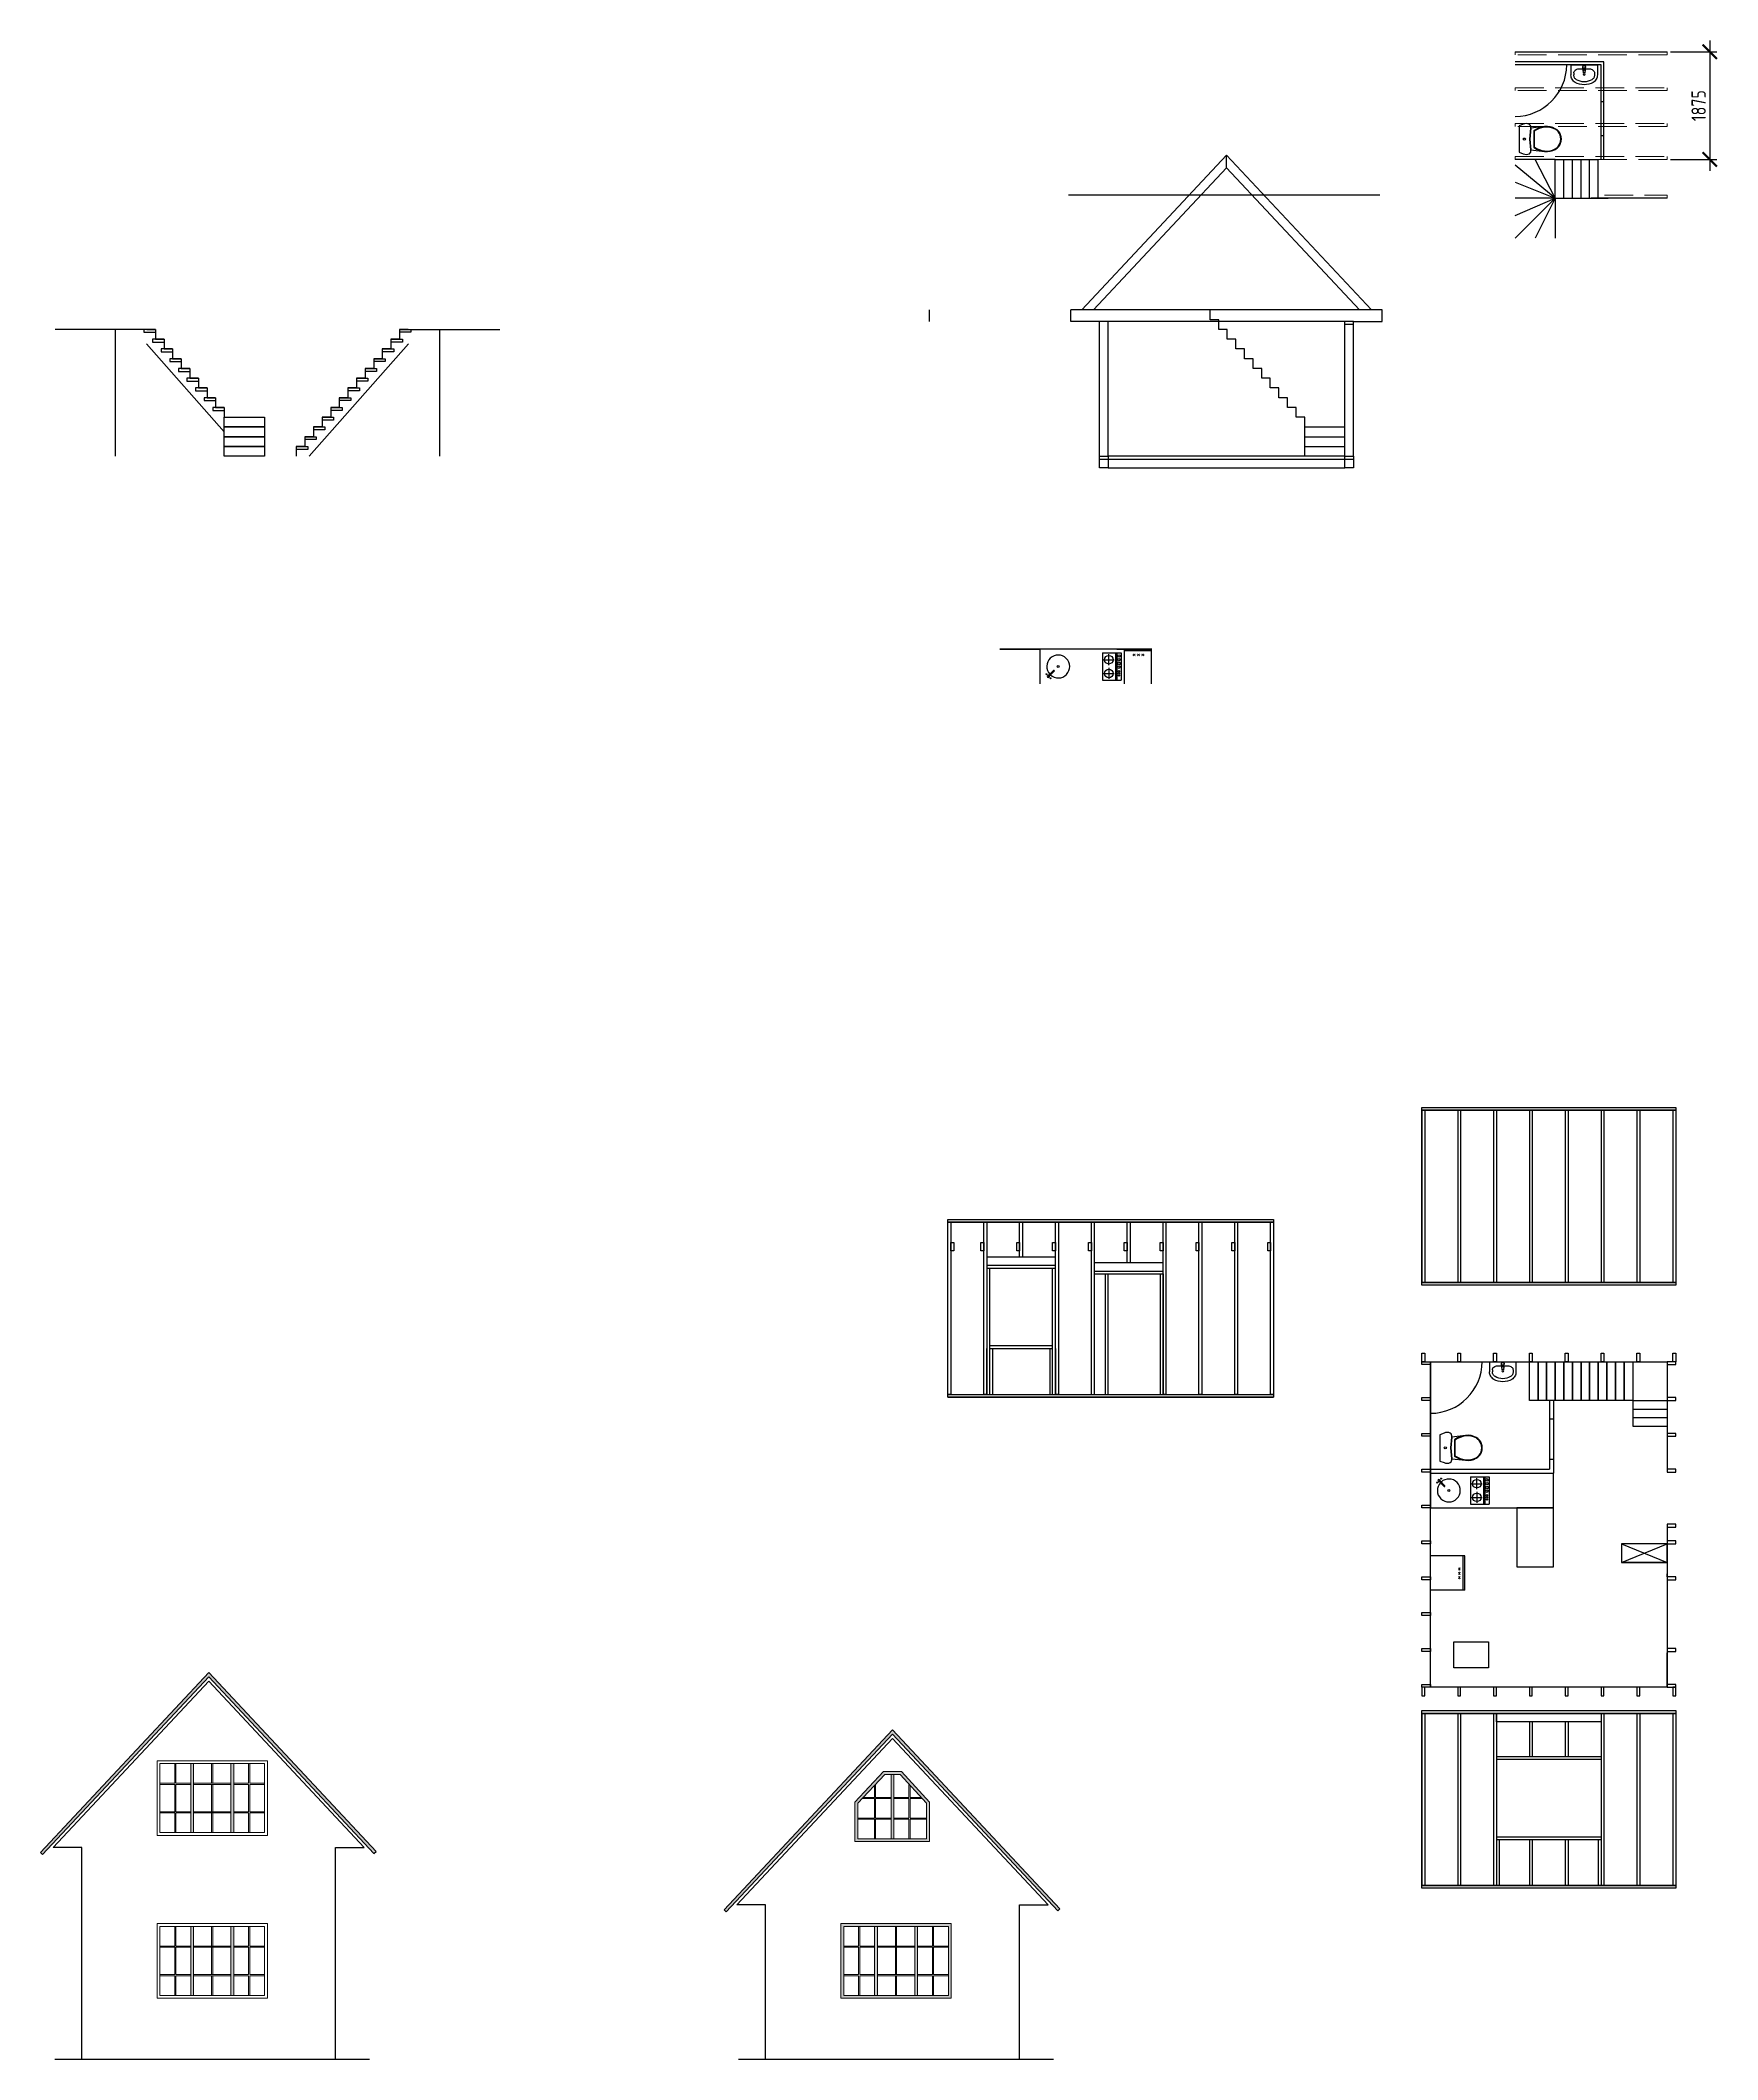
# Model space of a CAD drawing. Header units: millimetres. Extents: x 743280 to 1140305, y -337608 to -106611.
# Drawn here: x 920445 to 949688, y -222040 to -186839 of the extents above; entities that cross this region are included whole.
import ezdxf

# ---------------------------------------------------------------- set-up
doc = ezdxf.new("R2010")
doc.units = ezdxf.units.MM
doc.header["$PDMODE"] = 35
doc.linetypes.add('GOST2.303 4', pattern=[7, 5, -2, 0])
doc.layers.get('Defpoints').update_dxf_attribs({"color": 9})
doc.layers.add('SANTEH', color=7, linetype='Continuous')
doc.layers.add('Сантехника', color=7, linetype='Continuous')
for name, color, linetype, lineweight in [('НЕВИДИМЫЕ', 6, 'GOST2.303 4', 13), ('ОСНОВНЫЕ', 7, 'Continuous', 30), ('РАЗМЕРЫ', 42, 'Continuous', 13), ('ТОНКИЕ', 250, 'Continuous', 13)]:
    doc.layers.add(name, color=color, linetype=linetype, lineweight=lineweight)
doc.styles.add('Dim', font='iso9.shx')
doc.styles.add('GOST 2.304', font='CS_Gost2304.shx')
doc.dimstyles.new('СПДС', dxfattribs={"dimtxt": 2.5, "dimasz": 2.5, "dimexe": 1.25, "dimexo": 0.625, "dimtad": 1, "dimdec": 0, "dimtxsty": 'GOST 2.304', "dimblk": 'ARCHTICK', "dimblk1": 'ARCHTICK', "dimblk2": 'ARCHTICK', "dimcen": 2.5, "dimdle": 2, "dimadec": 0, "dimazin": 2, "dimtfac": 0.75, "dimtdec": 4, "dimtmove": 1, "dimatfit": 3, "dimfxl": 1, "dimtolj": 1, "dimarcsym": 1})

msp = doc.modelspace()

# ---------------------------------------------------------------- texts
at = {"ltscale": 0.5, "style": 'Dim'}
for rotation, p in [(180, (939704.9, -197503.1)), (90, (945232.6, -213676.9))]:
    msp.add_text('***', height=125, rotation=rotation, dxfattribs=at).set_placement(p)

# ---------------------------------------------------------------- blocks, each defined once
blk = doc.blocks.new('s_45')
at = {"layer": 'SANTEH', "flags": 128}
for points in [[(188, 0), (206, 189, 0.2888), (180, 256, 0.224419), (71, 257), (0, 229), (0, -229), (71, -257, 0.224419), (180, -256, 0.2888), (206, -189)], [(188, 0), (206, 189, 0.2888), (180, 256, 0.224419), (71, 257), (0, 229), (0, -229), (71, -257, 0.224419), (180, -256, 0.2888), (206, -189)], [(206, -189), (445, -217, -0.122327), (261, -148), (261, 148, -0.122328), (445, 217), (206, 189), (188, 0)], [(206, -189), (445, -217, -0.122327), (261, -148), (261, 148, -0.122328), (445, 217), (206, 189), (188, 0)], [(261, -148, 0.122438), (445, -217, 0.152571), (632, -181, 0.185585), (725, -73, 0.17428), (725, 73, 0.185585), (632, 181, 0.152571), (445, 217, 0.122438), (261, 148)], [(261, -148, 0.122438), (445, -217, 0.152571), (632, -181, 0.185585), (725, -73, 0.17428), (725, 73, 0.185585), (632, 181, 0.152571), (445, 217, 0.122438), (261, 148)], [(261, -136, 0.125396), (446, -207, 0.152532), (628, -173, 0.18559), (715, -70, 0.174364), (715, 70, 0.18559), (628, 173, 0.152531), (446, 207, 0.125396), (261, 136)]]:
    blk.add_lwpolyline(points, format="xyb", close=True, dxfattribs=at)
at = {"layer": 'SANTEH'}
blk.add_circle((93, 0), 18.4, dxfattribs=at)
blk = doc.blocks.new('Basin 01_72')
at = {"layer": 'SANTEH', "linetype": 'Continuous'}
for p, q in [((0, 350), (0, 172)), ((460, 350), (0, 350)), ((50, 207), (50, 172)), ((139, 278), (139, 278)), ((321, 278), (139, 278)), ((206, 312), (206, 317)), ((209, 271), (206, 312)), ((212, 262), (219, 209)), ((216, 288), (244, 288)), ((216, 273), (216, 288)), ((216, 288), (244, 288)), ((241, 209), (248, 262)), ((244, 288), (244, 273)), ((251, 271), (254, 312)), ((254, 312), (254, 317)), ((410, 207), (410, 172)), ((460, 350), (460, 172))]:
    blk.add_line(p, q, dxfattribs=at)
for points in [[(0, 172), (1, 152), (5, 133), (11, 114), (20, 96), (30, 80), (43, 66), (57, 53), (73, 42)], [(139, 278), (122, 277), (105, 273), (90, 266), (76, 257), (65, 247), (57, 235), (52, 221), (50, 207)], [(50, 172), (51, 159), (53, 147), (57, 135), (63, 124), (69, 113), (77, 104), (86, 96), (97, 89)], [(73, 42), (110, 24), (149, 11), (189, 3), (230, 0), (271, 3), (311, 11), (350, 24), (387, 42)], [(97, 89), (128, 73), (161, 62), (195, 55), (230, 53), (265, 55), (299, 62), (332, 73), (363, 89)], [(410, 207), (408, 221), (403, 235), (395, 247), (384, 257), (370, 266), (355, 273), (338, 277), (321, 278)], [(363, 89), (374, 96), (383, 104), (391, 113), (397, 124), (403, 135), (407, 147), (409, 159), (410, 172)], [(387, 42), (403, 53), (417, 66), (430, 80), (440, 96), (449, 114), (455, 133), (459, 152), (460, 172)]]:
    blk.add_lwpolyline(points, dxfattribs=at)
blk.add_circle((230, 189), 17.5, dxfattribs=at)
for centre, radius, start, end in [((230, 313), 25, 339.2856, 200.7144), ((230, 313), 24, 7.8374, 171.8967), ((230, 274), 21.1, 185.1696, 354.8304), ((230, 273), 21.1, 185.1696, 354.8304), ((230, 273), 13.6, 180, 0), ((230, 210), 11.2, 187.1389, 352.8611)]:
    blk.add_arc(centre, radius, start, end, dxfattribs=at)
blk = doc.blocks.new('_ArchTick')
at = {"color": 0, "linetype": 'ByBlock', "const_width": 0.15}
blk.add_lwpolyline([(-0.5, -0.5), (0.5, 0.5)], dxfattribs=at)
blk = doc.blocks.new('*D25')
at = {"layer": 'Defpoints', "color": 0, "ltscale": 100, "transparency": 16777216}
for p in [(948807, -187039), (948807, -188914), (949550, -188914)]:
    blk.add_point(p, dxfattribs=at)
at = {"layer": 'РАЗМЕРЫ', "color": 0, "lineweight": -2, "ltscale": 100, "transparency": 16777216}
for p, q in [((949550, -186839), (949550, -189114)), ((948869, -187039), (949675, -187039)), ((948869, -188914), (949675, -188914))]:
    blk.add_line(p, q, dxfattribs=at)
at = {"layer": 'РАЗМЕРЫ', "color": 0, "lineweight": -2, "ltscale": 100, "transparency": 16777216, "xscale": 250, "yscale": 250, "zscale": 250}
for p, rotation in [((949550, -187039), 90), ((949550, -188914), 270)]:
    blk.add_blockref('_ArchTick', p, dxfattribs=dict(at, rotation=rotation))
at = {"layer": 'РАЗМЕРЫ', "color": 0, "ltscale": 100, "transparency": 16777216, "insert": (949357, -187977), "char_height": 250, "attachment_point": 5, "rotation": 90, "style": 'GOST 2.304'}
blk.add_mtext('\\A1;1875', dxfattribs=at)

# ---------------------------------------------------------------- dimensions: what is measured, and where the dimension line sits
at = {"layer": 'РАЗМЕРЫ', "ltscale": 100}
dim = msp.add_linear_dim(base=(949549.6, -188914.3), p1=(948806.7, -187039.3), p2=(948806.7, -188914.3), angle=90, dimstyle='СПДС', override={"dimscale": 100}, dxfattribs=at)
dim.commit()
dim.dimension.update_dxf_attribs({"geometry": '*D25', "text_midpoint": (949356.9, -187976.8)})

# ---------------------------------------------------------------- hatches: boundary and pattern name
at = {"layer": 'ОСНОВНЫЕ', "ltscale": 100}
h = msp.add_hatch(color=44, dxfattribs=at)
h.dxf.hatch_style = 1
h.paths.add_polyline_path([(923379.7, -215293.6), (920444.6, -218431.6), (920481.1, -218465.7), (923379.7, -215366.8), (926260.8, -218447.1), (926297.3, -218412.9)])
h = msp.add_hatch(color=44, dxfattribs=at)
h.dxf.hatch_style = 1
h.paths.add_polyline_path([(935302.2, -216293.6), (932367.1, -219431.6), (932403.6, -219465.7), (935302.2, -216366.8), (938183.4, -219447.1), (938219.9, -219412.9)])
h = msp.add_hatch(color=44, dxfattribs=at)
h.dxf.hatch_style = 1
h.paths.add_polyline_path([(923115.6, -216880.2), (923065.6, -216880.2), (923065.6, -218080.2), (923115.6, -218080.2)])
h.paths.add_polyline_path([(923815.6, -216880.2), (923765.6, -216880.2), (923765.6, -218080.2), (923815.6, -218080.2)])
h = msp.add_hatch(color=44, dxfattribs=at)
h.dxf.hatch_style = 1
h.paths.add_polyline_path([(935457.6, -217019.4), (935143.9, -217019.4), (934646.4, -217551.3), (934646.4, -218240), (935946.4, -218240), (935946.4, -217551.3)])
h.paths.add_polyline_path([(935165.6, -217069.4), (935435.6, -217069.4), (935896.4, -217570.8), (935896.4, -218190), (934696.4, -218190), (934696.4, -217571)], flags=16)
h.paths.add_polyline_path([(935325.6, -217069.4), (935275.6, -217069.4), (935275.6, -218190), (935325.6, -218190)], flags=0)
h.paths.add_polyline_path([(936325.7, -219670), (935688.2, -219670), (934400.7, -219670), (934400.7, -220970), (935038.2, -220970), (936325.7, -220970)])
h.paths.add_polyline_path([(936275.7, -219720), (936275.7, -220920), (935738.2, -220920), (934450.7, -220920), (934450.7, -219720), (934988.2, -219720)], flags=16)
h.paths.add_polyline_path([(935688.2, -219720), (935688.2, -220920), (935038.2, -220920), (935038.2, -219720)], flags=0)
h.paths.add_polyline_path([(935353.2, -220061), (935688.2, -220061), (935688.2, -220578.9), (935353.2, -220578.9), (935038.2, -220578.9), (935038.2, -220061)], flags=0)
h.paths.add_polyline_path([(935353.2, -220081), (935373.2, -220081), (935373.2, -220558.9), (935353.2, -220558.9)], flags=0)
h.paths.add_polyline_path([(935038.2, -219720), (934988.2, -219720), (934988.2, -220920), (935038.2, -220920)], flags=0)
h.paths.add_polyline_path([(935738.2, -219720), (935688.2, -219720), (935688.2, -220920), (935738.2, -220920)], flags=0)
h = msp.add_hatch(color=44, dxfattribs=at)
h.dxf.hatch_style = 1
h.paths.add_polyline_path([(935325.6, -217069.4), (935275.6, -217069.4), (935275.6, -218190), (935325.6, -218190)])
h = msp.add_hatch(color=44, dxfattribs=at)
h.dxf.hatch_style = 1
h.paths.add_polyline_path([(923115.6, -219720), (923065.6, -219720), (923065.6, -220920), (923115.6, -220920)])
h.paths.add_polyline_path([(923815.6, -219720), (923765.6, -219720), (923765.6, -220920), (923815.6, -220920)])
h = msp.add_hatch(color=44, dxfattribs=at)
h.dxf.hatch_style = 1
h.paths.add_polyline_path([(935038.2, -219720), (934988.2, -219720), (934988.2, -220920), (935038.2, -220920)])
h.paths.add_polyline_path([(935738.2, -219720), (935688.2, -219720), (935688.2, -220920), (935738.2, -220920)])

# ---------------------------------------------------------------- linework, layer by layer
for p, q in [((937871.2, -197454), (937871.2, -198054)), ((939812.4, -197454), (939062.4, -197454)), ((939212.4, -197454), (939812.4, -197454)), ((939337.9, -197454), (939337.9, -198054)), ((939812.4, -197454), (939812.4, -198054)), ((938014.1, -197919.5), (938110.2, -197823.4)), ((938961.4, -197518.3), (939288.2, -197518.3)), ((938961.4, -197518.3), (938961.4, -197991.6)), ((938977.1, -197635.7), (939167.1, -197635.7)), ((939072.1, -197730.7), (939072.1, -197540.7)), ((939072.1, -197779.2), (939072.1, -197969.2)), ((939188.2, -197518.3), (939188.2, -197991.6)), ((939213.2, -197518.3), (939213.2, -197991.6)), ((939288.2, -197518.3), (939288.2, -197991.6)), ((939812.4, -197484), (939337.9, -197484)), ((938025.4, -197930.8), (938121.5, -197834.7)), ((938961.4, -197991.6), (939288.2, -197991.6)), ((938977.1, -197874.2), (939167.1, -197874.2)), ((945377.7, -211882.4), (945704.5, -211882.4)), ((945377.7, -211882.4), (945377.7, -212355.7)), ((945488.4, -212094.9), (945488.4, -211904.9)), ((945604.5, -211882.4), (945604.5, -212355.7)), ((945629.5, -211882.4), (945629.5, -212355.7)), ((945704.5, -211882.4), (945704.5, -212355.7)), ((944824.6, -211952.7), (944920.7, -212048.8)), ((944835.9, -211941.4), (944932, -212037.5)), ((945393.4, -211999.9), (945583.4, -211999.9)), ((945393.4, -212238.3), (945583.4, -212238.3)), ((945488.4, -212143.3), (945488.4, -212333.3)), ((945377.7, -212355.7), (945704.5, -212355.7)), ((945281.7, -213256.1), (944681.7, -213256.1)), ((945251.7, -213856.1), (945251.7, -213256.1)), ((945281.7, -213856.1), (945281.7, -213256.1)), ((945281.7, -213856.1), (944681.7, -213856.1))]:
    msp.add_line(p, q)
for centre, radius in [((938190.9, -197754), 16.1), ((939072.1, -197635.7), 75), ((939072.1, -197874.2), 75), ((939249.5, -197570.2), 22), ((939249.5, -197636.4), 22), ((939249.5, -197702.5), 22), ((939249.5, -197764.6), 22), ((939249.5, -197837.8), 11), ((937985, -197890.4), 8.28), ((938054.6, -197959.9), 8.28), ((939249.5, -197871.9), 11), ((939249.5, -197910), 11), ((944865.1, -211912.3), 8.28), ((944795.5, -211981.8), 8.28), ((945001.4, -212118.2), 16.1), ((945488.4, -211999.9), 75), ((945488.4, -212238.3), 75), ((945665.8, -211934.4), 22), ((945665.8, -212000.5), 22), ((945665.8, -212066.6), 22), ((945665.8, -212128.8), 22), ((945665.8, -212201.9), 11), ((945665.8, -212236), 11), ((945665.8, -212274.1), 11)]:
    msp.add_circle(centre, radius)
for centre, radius, start, end in [((938190.9, -197754), 200, 227.29244, 222.70756), ((938115.9, -197829.1), 8, 315, 135), ((938019.8, -197925.2), 18.8, 70.13146, 19.86854), ((938019.8, -197925.2), 8, 135, 315), ((945001.4, -212118.2), 200, 137.29244, 132.70756), ((944830.3, -211947), 18.8, 340.13146, 289.86854), ((944830.3, -211947), 8, 45, 225), ((944926.4, -212043.1), 8, 225, 45)]:
    msp.add_arc(centre, radius, start, end)
at = {"layer": 'SANTEH', "ltscale": 100}
for p, q in [((923379.7, -215293.6), (920444.6, -218431.6)), ((923379.7, -215366.8), (920481.1, -218465.7)), ((923379.7, -215293.6), (926297.3, -218412.9)), ((923379.7, -215366.8), (926260.8, -218447.1)), ((923379.7, -215440), (920667.2, -218340)), ((923379.7, -215440), (926092.2, -218340)), ((935302.2, -216293.6), (932367.1, -219431.6)), ((935302.2, -216366.8), (932403.6, -219465.7)), ((935302.2, -216440), (932589.7, -219340)), ((935302.2, -216293.6), (938219.9, -219412.9)), ((935302.2, -216366.8), (938183.4, -219447.1)), ((935302.2, -216440), (938014.7, -219340)), ((920444.6, -218431.6), (920481.1, -218465.7)), ((921167.2, -218340), (920667.2, -218340)), ((921167.2, -222040), (921167.2, -218340)), ((925592.2, -221840), (925592.2, -218340)), ((925592.2, -222040), (925592.2, -218340)), ((925592.2, -218340), (926092.2, -218340)), ((926260.8, -218447.1), (926297.3, -218412.9)), ((932367.1, -219431.6), (932403.6, -219465.7)), ((933089.7, -219340), (932589.7, -219340)), ((933089.7, -222040), (933089.7, -219340)), ((937514.7, -221840), (937514.7, -219340)), ((937514.7, -222040), (937514.7, -219340)), ((937514.7, -219340), (938014.7, -219340)), ((938183.4, -219447.1), (938219.9, -219412.9)), ((926185.6, -222040), (920695.6, -222040)), ((938108.2, -222040), (932618.2, -222040))]:
    msp.add_line(p, q, dxfattribs=at)
msp.add_lwpolyline([(935808.2, -216959.1), (935808.2, -216959.1)], close=True, dxfattribs=at)
at = {"layer": 'НЕВИДИМЫЕ', "ltscale": 100}
for points in [[(946156.7, -187089.3), (946156.7, -187039.3), (948806.7, -187039.3), (948806.7, -187089.3)], [(946156.7, -187714.3), (946156.7, -187664.3), (948806.7, -187664.3), (948806.7, -187714.3)], [(946156.7, -188339.3), (946156.7, -188289.3), (948806.7, -188289.3), (948806.7, -188339.3)], [(946156.7, -188914.3), (946156.7, -188864.3), (948806.7, -188864.3), (948806.7, -188914.3)]]:
    msp.add_lwpolyline(points, close=True, dxfattribs=at)
msp.add_lwpolyline([(947715.4, -189539.3), (948806.7, -189539.3), (948806.7, -189589.3), (947606.7, -189589.3)], dxfattribs=at)
at = {"layer": 'ОСНОВНЫЕ', "ltscale": 100}
for p, q in [((946156.7, -187039.3), (948806.7, -187039.3)), ((947706.7, -187214.3), (946156.7, -187214.3)), ((947656.7, -187264.3), (946156.7, -187264.3)), ((947656.7, -188914.3), (947656.7, -187264.3)), ((947706.7, -188914.3), (947706.7, -187214.3)), ((947656.7, -187901.9), (947706.7, -187901.9)), ((947656.7, -188499.1), (947706.7, -188499.1)), ((941126, -188838.7), (938600.5, -191538.7)), ((941126, -188838.7), (943651.4, -191538.7)), ((941126, -189058.3), (941126, -188838.7)), ((946856.7, -188914.3), (946156.7, -188914.3)), ((946856.7, -189589.3), (946156.7, -189014.3)), ((946856.7, -189589.3), (946506.7, -188914.3)), ((946856.7, -189589.3), (946856.7, -188914.3)), ((946856.7, -189589.3), (946856.7, -188914.3)), ((946856.7, -188914.3), (947456.7, -188914.3)), ((947006.7, -189589.3), (947006.7, -188914.3)), ((947156.7, -189589.3), (947156.7, -188914.3)), ((947306.7, -189589.3), (947306.7, -188914.3)), ((947456.7, -189589.3), (947456.7, -188914.3)), ((947456.7, -188914.3), (947606.7, -188914.3)), ((947606.7, -189589.3), (947606.7, -188914.3)), ((941126, -189058.3), (938805.9, -191538.7)), ((941126, -189058.3), (943446, -191538.7)), ((946156.7, -189310), (946856.7, -189589.3)), ((943797.6, -189539.1), (938372.6, -189539.1)), ((946856.7, -189589.3), (946156.7, -189589.3)), ((946856.7, -189589.3), (946156.7, -190289.3)), ((946156.7, -189889.3), (946856.7, -189589.3)), ((946856.7, -189589.3), (946506.7, -190289.3)), ((946856.7, -189589.3), (947781.7, -189589.3)), ((946856.7, -189589.3), (946856.7, -190289.3)), ((948806.7, -189589.3), (947481.7, -189589.3)), ((947606.7, -189589.3), (947606.7, -189539.3)), ((935946.5, -191738.7), (935946.5, -191538.7)), ((943838.5, -191538.7), (938413.5, -191538.7)), ((938413.5, -191738.7), (938413.5, -191538.7)), ((938913.5, -191738.7), (938413.5, -191738.7)), ((938913.5, -194088.7), (938913.5, -191738.7)), ((938913.5, -194288.7), (938913.5, -191738.7)), ((943338.5, -191738.7), (938913.5, -191738.7)), ((939063.5, -191938.7), (939063.5, -191738.7)), ((940838.5, -191708.7), (940838.5, -191538.7)), ((940838.5, -191708.7), (940838.5, -191538.7)), ((940988.5, -191708.7), (940838.5, -191708.7)), ((940988.5, -191878.7), (940988.5, -191708.7)), ((940988.5, -191878.7), (940988.5, -191708.7)), ((943188.5, -192088.7), (943188.5, -191738.7)), ((943188.5, -191788.7), (943188.5, -191738.7)), ((943188.5, -191788.7), (943338.5, -191788.7)), ((943338.5, -194088.7), (943338.5, -191738.7)), ((943338.5, -191738.7), (943838.5, -191738.7)), ((943338.5, -191788.7), (943338.5, -191738.7)), ((943838.5, -191738.7), (943838.5, -191538.7)), ((922250, -191878.7), (920702, -191878.7)), ((922450, -191878.7), (921750, -191878.7)), ((921750, -191878.7), (921750, -194088.7)), ((922450, -191878.7), (922250, -191878.7)), ((922250, -191878.7), (922250, -191928.7)), ((922250, -191928.7), (922450, -191928.7)), ((923650, -193664.3), (922293.3, -192126.6)), ((922300, -191878.7), (922450, -191878.7)), ((922600, -192048.7), (922400, -192048.7)), ((922400, -192048.7), (922400, -192098.7)), ((922400, -192098.7), (922600, -192098.7)), ((922450, -191878.7), (922450, -192048.7)), ((922450, -192048.7), (922600, -192048.7)), ((922600, -192048.7), (922600, -192218.7)), ((925131.5, -194088.7), (926862.6, -192126.6)), ((926705.9, -192048.7), (926555.9, -192048.7)), ((926555.9, -192048.7), (926555.9, -192218.7)), ((926555.9, -192048.7), (926755.9, -192048.7)), ((926755.9, -192098.7), (926555.9, -192098.7)), ((926855.9, -191878.7), (926705.9, -191878.7)), ((926705.9, -191878.7), (926705.9, -192048.7)), ((926705.9, -191878.7), (926905.9, -191878.7)), ((926705.9, -191878.7), (927405.9, -191878.7)), ((926905.9, -191928.7), (926705.9, -191928.7)), ((926755.9, -192048.7), (926755.9, -192098.7)), ((926905.9, -191878.7), (926905.9, -191928.7)), ((926905.9, -191878.7), (928453.8, -191878.7)), ((927405.9, -191878.7), (927405.9, -194088.7)), ((939063.5, -194088.7), (939063.5, -191938.7)), ((941138.5, -191878.7), (940988.5, -191878.7)), ((941138.5, -192048.7), (941138.5, -191878.7)), ((941288.5, -192048.7), (941138.5, -192048.7)), ((941288.5, -192218.7), (941288.5, -192048.7)), ((943188.5, -194088.7), (943188.5, -192088.7)), ((922750, -192218.7), (922550, -192218.7)), ((922550, -192218.7), (922550, -192268.7)), ((922550, -192268.7), (922750, -192268.7)), ((922600, -192218.7), (922750, -192218.7)), ((922600, -192218.7), (922750, -192218.7)), ((922900, -192388.7), (922700, -192388.7)), ((922700, -192388.7), (922700, -192438.7)), ((922700, -192438.7), (922900, -192438.7)), ((922750, -192218.7), (922750, -192388.7)), ((922750, -192388.7), (922900, -192388.7)), ((922750, -192388.7), (922900, -192388.7)), ((922900, -192388.7), (922900, -192558.7)), ((926405.9, -192388.7), (926255.9, -192388.7)), ((926255.9, -192388.7), (926255.9, -192558.7)), ((926405.9, -192388.7), (926255.9, -192388.7)), ((926255.9, -192388.7), (926455.9, -192388.7)), ((926455.9, -192438.7), (926255.9, -192438.7)), ((926555.9, -192218.7), (926405.9, -192218.7)), ((926405.9, -192218.7), (926405.9, -192388.7)), ((926555.9, -192218.7), (926405.9, -192218.7)), ((926405.9, -192218.7), (926605.9, -192218.7)), ((926605.9, -192268.7), (926405.9, -192268.7)), ((926455.9, -192388.7), (926455.9, -192438.7)), ((926605.9, -192218.7), (926605.9, -192268.7)), ((941438.5, -192218.7), (941288.5, -192218.7)), ((941438.5, -192388.7), (941438.5, -192218.7)), ((941588.5, -192388.7), (941438.5, -192388.7)), ((941588.5, -192558.7), (941588.5, -192388.7)), ((923050, -192558.7), (922850, -192558.7)), ((922850, -192558.7), (922850, -192608.7)), ((922850, -192608.7), (923050, -192608.7)), ((922900, -192558.7), (923050, -192558.7)), ((922900, -192558.7), (923050, -192558.7)), ((923200, -192728.7), (923000, -192728.7)), ((923000, -192728.7), (923000, -192778.7)), ((923000, -192778.7), (923200, -192778.7)), ((923050, -192558.7), (923050, -192728.7)), ((923050, -192728.7), (923200, -192728.7)), ((923050, -192728.7), (923200, -192728.7)), ((923350, -192898.7), (923150, -192898.7)), ((923150, -192898.7), (923150, -192948.7)), ((923200, -192728.7), (923200, -192898.7)), ((923200, -192898.7), (923350, -192898.7)), ((923200, -192898.7), (923350, -192898.7)), ((923350, -192898.7), (923350, -193068.7)), ((925955.9, -192898.7), (925805.9, -192898.7)), ((925805.9, -192898.7), (925805.9, -193068.7)), ((925955.9, -192898.7), (925805.9, -192898.7)), ((925805.9, -192898.7), (926005.9, -192898.7)), ((926105.9, -192728.7), (925955.9, -192728.7)), ((925955.9, -192728.7), (925955.9, -192898.7)), ((926105.9, -192728.7), (925955.9, -192728.7)), ((925955.9, -192728.7), (926155.9, -192728.7)), ((926155.9, -192778.7), (925955.9, -192778.7)), ((926005.9, -192898.7), (926005.9, -192948.7)), ((926255.9, -192558.7), (926105.9, -192558.7)), ((926105.9, -192558.7), (926105.9, -192728.7)), ((926255.9, -192558.7), (926105.9, -192558.7)), ((926105.9, -192558.7), (926305.9, -192558.7)), ((926305.9, -192608.7), (926105.9, -192608.7)), ((926155.9, -192728.7), (926155.9, -192778.7)), ((926305.9, -192558.7), (926305.9, -192608.7)), ((941738.5, -192558.7), (941588.5, -192558.7)), ((941738.5, -192728.7), (941738.5, -192558.7)), ((941888.5, -192728.7), (941738.5, -192728.7)), ((941888.5, -192898.7), (941888.5, -192728.7)), ((942038.5, -192898.7), (941888.5, -192898.7)), ((942038.5, -193068.7), (942038.5, -192898.7)), ((923150, -192948.7), (923350, -192948.7)), ((923500, -193068.7), (923300, -193068.7)), ((923300, -193068.7), (923300, -193118.7)), ((923300, -193118.7), (923500, -193118.7)), ((923350, -193068.7), (923500, -193068.7)), ((923350, -193068.7), (923500, -193068.7)), ((923650, -193238.7), (923450, -193238.7)), ((923450, -193238.7), (923450, -193288.7)), ((923500, -193068.7), (923500, -193238.7)), ((923500, -193238.7), (923650, -193238.7)), ((923500, -193238.7), (923650, -193238.7)), ((923650, -193238.7), (923650, -193408.7)), ((925655.9, -193238.7), (925505.9, -193238.7)), ((925505.9, -193238.7), (925505.9, -193408.7)), ((925655.9, -193238.7), (925505.9, -193238.7)), ((925505.9, -193238.7), (925705.9, -193238.7)), ((925805.9, -193068.7), (925655.9, -193068.7)), ((925655.9, -193068.7), (925655.9, -193238.7)), ((925805.9, -193068.7), (925655.9, -193068.7)), ((925655.9, -193068.7), (925855.9, -193068.7)), ((925855.9, -193118.7), (925655.9, -193118.7)), ((925705.9, -193238.7), (925705.9, -193288.7)), ((926005.9, -192948.7), (925805.9, -192948.7)), ((925855.9, -193068.7), (925855.9, -193118.7)), ((942188.5, -193068.7), (942038.5, -193068.7)), ((942188.5, -193238.7), (942188.5, -193068.7)), ((942338.5, -193238.7), (942188.5, -193238.7)), ((942338.5, -193408.7), (942338.5, -193238.7)), ((923450, -193288.7), (923650, -193288.7)), ((925355.9, -193578.7), (925205.9, -193578.7)), ((925205.9, -193578.7), (925205.9, -193748.7)), ((925355.9, -193578.7), (925205.9, -193578.7)), ((925205.9, -193578.7), (925405.9, -193578.7)), ((925505.9, -193408.7), (925355.9, -193408.7)), ((925355.9, -193408.7), (925355.9, -193578.7)), ((925505.9, -193408.7), (925355.9, -193408.7)), ((925355.9, -193408.7), (925555.9, -193408.7)), ((925555.9, -193458.7), (925355.9, -193458.7)), ((925405.9, -193578.7), (925405.9, -193628.7)), ((925705.9, -193288.7), (925505.9, -193288.7)), ((925555.9, -193408.7), (925555.9, -193458.7)), ((942488.5, -193408.7), (942338.5, -193408.7)), ((942488.5, -193578.7), (942488.5, -193408.7)), ((942488.5, -194088.7), (942488.5, -193578.7)), ((942488.5, -193578.7), (943188.5, -193578.7)), ((925055.9, -193918.7), (924905.9, -193918.7)), ((924905.9, -193918.7), (924905.9, -194088.7)), ((925055.9, -193918.7), (924905.9, -193918.7)), ((924905.9, -193918.7), (925105.9, -193918.7)), ((925205.9, -193748.7), (925055.9, -193748.7)), ((925055.9, -193748.7), (925055.9, -193918.7)), ((925205.9, -193748.7), (925055.9, -193748.7)), ((925055.9, -193748.7), (925255.9, -193748.7)), ((925255.9, -193798.7), (925055.9, -193798.7)), ((925105.9, -193918.7), (925105.9, -193968.7)), ((925405.9, -193628.7), (925205.9, -193628.7)), ((925255.9, -193748.7), (925255.9, -193798.7)), ((942488.5, -193748.7), (943188.5, -193748.7)), ((942488.5, -193918.7), (943188.5, -193918.7)), ((925105.9, -193968.7), (924905.9, -193968.7)), ((938913.5, -194138.7), (938913.5, -194088.7)), ((938913.5, -194088.7), (939063.5, -194088.7)), ((939063.5, -194088.7), (939063.5, -194138.7)), ((943188.5, -194088.7), (939063.5, -194088.7)), ((939063.5, -194138.7), (943338.5, -194138.7)), ((939063.5, -194288.7), (943188.5, -194288.7)), ((943188.5, -194088.7), (942488.5, -194088.7)), ((943188.5, -194138.7), (943188.5, -194088.7)), ((943188.5, -194088.7), (943338.5, -194088.7)), ((943338.5, -194088.7), (943338.5, -194138.7)), ((939821.2, -197454), (937171.2, -197454)), ((937171.2, -197454), (937871.2, -197454)), ((939821.2, -197454), (939221.2, -197454)), ((944531.7, -205490.1), (944531.7, -208490.1)), ((944581.7, -205490.1), (944581.7, -208490.1)), ((945156.7, -205490.1), (945156.7, -208490.1)), ((945206.7, -205490.1), (945206.7, -208490.1)), ((945781.7, -205490.1), (945781.7, -208490.1)), ((945831.7, -205490.1), (945831.7, -208490.1)), ((946406.7, -205490.1), (946406.7, -208490.1)), ((946456.7, -205490.1), (946456.7, -208490.1)), ((947031.7, -205490.1), (947031.7, -208490.1)), ((947081.7, -205490.1), (947081.7, -208490.1)), ((947656.7, -205490.1), (947656.7, -208490.1)), ((947706.7, -205490.1), (947706.7, -208490.1)), ((948281.7, -205490.1), (948281.7, -208490.1)), ((948331.7, -205490.1), (948331.7, -208490.1)), ((948906.7, -205490.1), (948906.7, -208490.1)), ((948956.7, -205490.1), (948956.7, -208490.1)), ((936268.5, -207443.2), (941943.5, -207443.2)), ((936943.5, -208043.2), (938143.5, -208043.2)), ((936943.5, -208193.2), (938143.5, -208193.2)), ((936943.5, -208243.2), (938143.5, -208243.2)), ((938818.5, -208143.2), (940018.5, -208143.2)), ((938818.5, -208293.2), (940018.5, -208293.2)), ((938818.5, -208343.2), (940018.5, -208343.2)), ((939008.5, -208343.2), (939008.5, -210443.2)), ((939058.5, -208343.2), (939058.5, -210443.2)), ((939968.5, -208343.2), (939968.5, -210443.2)), ((940018.5, -208343.2), (940018.5, -210443.2)), ((936993.5, -209593.2), (938093.5, -209593.2)), ((936993.5, -209643.2), (938093.5, -209643.2)), ((937043.5, -209643.2), (937043.5, -210443.2)), ((938043.5, -209643.2), (938043.5, -210443.2)), ((944681.7, -209873.2), (944681.7, -212373.2)), ((948806.7, -209873.2), (948806.7, -210573.2)), ((936268.5, -210493.2), (941943.5, -210493.2)), ((946756.7, -210548.2), (946756.7, -211748.2)), ((946826.7, -210548.2), (946826.7, -211818.2)), ((948206.7, -210548.2), (948806.7, -210548.2)), ((948206.7, -210548.2), (948206.7, -210698.2)), ((948206.7, -210698.2), (948806.7, -210698.2)), ((948206.7, -210698.2), (948206.7, -210848.2)), ((948206.7, -210848.2), (948806.7, -210848.2)), ((948206.7, -210848.2), (948206.7, -210998.2)), ((944681.7, -213673.2), (944681.7, -211173.2)), ((946756.7, -210871.4), (946826.7, -210871.4)), ((948206.7, -210998.2), (948806.7, -210998.2)), ((944681.7, -211748.2), (946756.7, -211748.2)), ((944681.7, -211818.2), (946826.7, -211818.2)), ((944681.7, -211818.2), (944681.7, -212418.2)), ((946756.7, -211571.4), (946826.7, -211571.4)), ((946826.7, -212418.2), (946826.7, -211818.2)), ((948806.7, -211698.2), (948806.7, -211798.2)), ((944681.7, -212418.2), (946826.7, -212418.2)), ((948806.7, -212708.2), (948806.7, -214248.2)), ((948011.9, -213048.2), (948806.7, -213373.9)), ((948011.9, -213373.9), (948806.7, -213048.2)), ((944681.7, -215548.2), (944681.7, -213548.2)), ((948806.7, -213373.9), (948011.9, -213373.9)), ((948806.7, -213623.2), (948806.7, -213573.2)), ((944681.7, -214948.2), (944681.7, -214248.2)), ((948806.7, -215548.2), (948806.7, -214948.2)), ((944531.7, -216003.4), (944531.7, -219003.4)), ((944581.7, -216003.4), (944581.7, -219003.4)), ((945156.7, -216003.4), (945156.7, -219003.4)), ((945206.7, -216003.4), (945206.7, -219003.4)), ((945781.7, -216003.4), (945781.7, -219003.4)), ((945831.7, -216003.4), (945831.7, -219003.4)), ((947656.7, -216003.4), (947656.7, -219003.4)), ((947706.7, -216003.4), (947706.7, -219003.4)), ((948281.7, -216003.4), (948281.7, -219003.4)), ((948331.7, -216003.4), (948331.7, -219003.4)), ((948906.7, -216003.4), (948906.7, -219003.4)), ((948956.7, -216003.4), (948956.7, -219003.4)), ((946406.7, -216153.4), (946406.7, -216753.4)), ((946456.7, -216153.4), (946456.7, -216753.4)), ((947031.7, -216153.4), (947031.7, -216753.4)), ((947081.7, -216153.4), (947081.7, -216753.4)), ((945831.7, -216753.4), (947656.7, -216753.4)), ((945831.7, -216803.4), (947656.7, -216803.4)), ((945831.7, -218153.4), (947656.7, -218153.4)), ((945831.7, -218203.4), (947656.7, -218203.4)), ((945831.7, -218203.4), (945831.7, -219003.4)), ((945881.7, -218203.4), (945881.7, -219003.4)), ((946406.7, -218203.4), (946406.7, -219003.4)), ((946456.7, -218203.4), (946456.7, -219003.4)), ((947031.7, -218203.4), (947031.7, -219003.4)), ((947081.7, -218203.4), (947081.7, -219003.4)), ((947606.7, -218203.4), (947606.7, -219003.4)), ((947656.7, -218203.4), (947656.7, -219003.4))]:
    msp.add_line(p, q, dxfattribs=at)
for points in [[(923650, -193408.7), (924350, -193408.7), (924350, -193578.7), (923650, -193578.7)], [(923650, -193578.7), (924350, -193578.7), (924350, -193748.7), (923650, -193748.7)], [(923650, -193748.7), (924350, -193748.7), (924350, -193918.7), (923650, -193918.7)], [(923650, -193918.7), (924350, -193918.7), (924350, -194088.7), (923650, -194088.7)], [(938913.5, -194138.7), (939063.5, -194138.7), (939063.5, -194288.7), (938913.5, -194288.7)], [(943188.5, -194138.7), (943338.5, -194138.7), (943338.5, -194288.7), (943188.5, -194288.7)], [(944531.7, -205440.1), (948956.7, -205440.1), (948956.7, -205490.1), (944531.7, -205490.1)], [(944531.7, -205490.1), (948956.7, -205490.1), (948956.7, -208490.1), (944531.7, -208490.1)], [(941943.5, -207443.2), (936268.5, -207443.2), (936268.5, -207393.2), (941943.5, -207393.2)], [(936268.5, -207443.2), (936318.5, -207443.2), (936318.5, -210443.2), (936268.5, -210443.2)], [(936893.5, -207443.2), (936943.5, -207443.2), (936943.5, -210443.2), (936893.5, -210443.2)], [(938143.5, -207443.2), (938193.5, -207443.2), (938193.5, -210443.2), (938143.5, -210443.2)], [(940018.5, -207443.2), (940068.5, -207443.2), (940068.5, -210443.2), (940018.5, -210443.2)], [(940643.5, -207443.2), (940693.5, -207443.2), (940693.5, -210443.2), (940643.5, -210443.2)], [(941268.5, -207443.2), (941318.5, -207443.2), (941318.5, -210443.2), (941268.5, -210443.2)], [(941893.5, -207443.2), (941943.5, -207443.2), (941943.5, -210443.2), (941893.5, -210443.2)], [(944531.7, -208490.1), (948956.7, -208490.1), (948956.7, -208540.1), (944531.7, -208540.1)], [(946556.7, -209873.2), (946556.7, -210548.2), (946406.7, -210548.2), (946406.7, -209873.2)], [(946706.7, -209873.2), (946706.7, -210548.2), (946556.7, -210548.2), (946556.7, -209873.2)], [(946856.7, -209873.2), (946856.7, -210548.2), (946706.7, -210548.2), (946706.7, -209873.2)], [(947006.7, -209873.2), (947006.7, -210548.2), (946856.7, -210548.2), (946856.7, -209873.2)], [(947156.7, -209873.2), (947156.7, -210548.2), (947006.7, -210548.2), (947006.7, -209873.2)], [(947306.7, -209873.2), (947306.7, -210548.2), (947156.7, -210548.2), (947156.7, -209873.2)], [(947456.7, -209873.2), (947456.7, -210548.2), (947306.7, -210548.2), (947306.7, -209873.2)], [(947606.7, -209873.2), (947606.7, -210548.2), (947456.7, -210548.2), (947456.7, -209873.2)], [(947756.7, -209873.2), (947756.7, -210548.2), (947606.7, -210548.2), (947606.7, -209873.2)], [(947906.7, -209873.2), (947906.7, -210548.2), (947756.7, -210548.2), (947756.7, -209873.2)], [(948056.7, -209873.2), (948056.7, -210548.2), (947906.7, -210548.2), (947906.7, -209873.2)], [(948206.7, -209873.2), (948206.7, -210548.2), (948056.7, -210548.2), (948056.7, -209873.2)], [(941943.5, -210493.2), (936268.5, -210493.2), (936268.5, -210443.2), (941943.5, -210443.2)], [(946826.7, -212418.2), (946189.5, -212418.2), (946189.5, -213447.7), (946826.7, -213447.7)], [(948806.7, -213048.2), (948011.9, -213048.2), (948011.9, -213373.9), (948806.7, -213373.9)], [(945691.3, -214759.6), (945691.3, -215209.6), (945091.3, -215209.6), (945091.3, -214759.6)], [(944531.7, -215953.4), (948956.7, -215953.4), (948956.7, -216003.4), (944531.7, -216003.4)], [(944531.7, -216003.4), (948956.7, -216003.4), (948956.7, -219003.4), (944531.7, -219003.4)], [(945831.7, -216003.4), (947656.7, -216003.4), (947656.7, -216153.4), (945831.7, -216153.4)], [(944531.7, -219003.4), (948956.7, -219003.4), (948956.7, -219053.4), (944531.7, -219053.4)]]:
    msp.add_lwpolyline(points, close=True, dxfattribs=at)
for points in [[(937518.5, -208043.2), (937518.5, -207443.2), (937568.5, -207443.2), (937568.5, -208043.2)], [(938768.5, -210443.2), (938768.5, -207443.2), (938818.5, -207443.2), (938818.5, -210443.2)], [(939393.5, -208143.2), (939393.5, -207443.2), (939443.5, -207443.2), (939443.5, -208143.2)], [(936993.5, -208243.2), (936993.5, -210443.2)], [(938093.5, -210443.2), (938093.5, -208243.2)], [(936943.5, -210443.2), (936943.5, -209643.2)], [(938143.5, -209643.2), (938143.5, -210443.2)], [(948806.7, -212998.2), (948806.7, -215548.2), (944681.7, -215548.2), (944681.7, -209873.2), (948806.7, -209873.2), (948806.7, -211798.2)]]:
    msp.add_lwpolyline(points, dxfattribs=at)
at = {"layer": 'ОСНОВНЫЕ'}
for points in [[(936318.5, -207793.2), (936368.5, -207793.2), (936368.5, -207943.2), (936318.5, -207943.2)], [(936843.5, -207793.2), (936893.5, -207793.2), (936893.5, -207943.2), (936843.5, -207943.2)], [(937468.5, -207793.2), (937518.5, -207793.2), (937518.5, -207943.2), (937468.5, -207943.2)], [(938093.5, -207793.2), (938143.5, -207793.2), (938143.5, -207943.2), (938093.5, -207943.2)], [(938718.5, -207793.2), (938768.5, -207793.2), (938768.5, -207943.2), (938718.5, -207943.2)], [(939343.5, -207793.2), (939393.5, -207793.2), (939393.5, -207943.2), (939343.5, -207943.2)], [(939968.5, -207793.2), (940018.5, -207793.2), (940018.5, -207943.2), (939968.5, -207943.2)], [(940593.5, -207793.2), (940643.5, -207793.2), (940643.5, -207943.2), (940593.5, -207943.2)], [(941218.5, -207793.2), (941268.5, -207793.2), (941268.5, -207943.2), (941218.5, -207943.2)], [(941843.5, -207793.2), (941893.5, -207793.2), (941893.5, -207943.2), (941843.5, -207943.2)], [(944531.7, -209723.2), (944581.7, -209723.2), (944581.7, -209873.2), (944531.7, -209873.2)], [(945156.7, -209723.2), (945206.7, -209723.2), (945206.7, -209873.2), (945156.7, -209873.2)], [(945781.7, -209723.2), (945831.7, -209723.2), (945831.7, -209873.2), (945781.7, -209873.2)], [(946406.7, -209723.2), (946456.7, -209723.2), (946456.7, -209873.2), (946406.7, -209873.2)], [(947031.7, -209723.2), (947081.7, -209723.2), (947081.7, -209873.2), (947031.7, -209873.2)], [(947656.7, -209723.2), (947706.7, -209723.2), (947706.7, -209873.2), (947656.7, -209873.2)], [(948281.7, -209723.2), (948331.7, -209723.2), (948331.7, -209873.2), (948281.7, -209873.2)], [(948906.7, -209723.2), (948956.7, -209723.2), (948956.7, -209873.2), (948906.7, -209873.2)], [(944531.7, -209923.2), (944531.7, -209873.2), (944681.7, -209873.2), (944681.7, -209923.2)], [(948956.7, -209923.2), (948956.7, -209873.2), (948806.7, -209873.2), (948806.7, -209923.2)], [(944531.7, -210548.2), (944531.7, -210498.2), (944681.7, -210498.2), (944681.7, -210548.2)], [(948956.7, -210548.2), (948956.7, -210498.2), (948806.7, -210498.2), (948806.7, -210548.2)], [(944531.7, -211173.2), (944531.7, -211123.2), (944681.7, -211123.2), (944681.7, -211173.2)], [(948956.7, -211173.2), (948956.7, -211123.2), (948806.7, -211123.2), (948806.7, -211173.2)], [(944531.7, -211798.2), (944531.7, -211748.2), (944681.7, -211748.2), (944681.7, -211798.2)], [(948956.7, -211798.2), (948956.7, -211748.2), (948806.7, -211748.2), (948806.7, -211798.2)], [(944531.7, -212423.2), (944531.7, -212373.2), (944681.7, -212373.2), (944681.7, -212423.2)], [(948956.7, -212758.2), (948956.7, -212708.2), (948806.7, -212708.2), (948806.7, -212758.2)], [(944531.7, -213048.2), (944531.7, -212998.2), (944681.7, -212998.2), (944681.7, -213048.2)], [(948956.7, -213048.2), (948956.7, -212998.2), (948806.7, -212998.2), (948806.7, -213048.2)], [(944531.7, -213673.2), (944531.7, -213623.2), (944681.7, -213623.2), (944681.7, -213673.2)], [(948956.7, -213673.2), (948956.7, -213623.2), (948806.7, -213623.2), (948806.7, -213673.2)], [(944531.7, -214298.2), (944531.7, -214248.2), (944681.7, -214248.2), (944681.7, -214298.2)], [(944531.7, -214923.2), (944531.7, -214873.2), (944681.7, -214873.2), (944681.7, -214923.2)], [(948956.7, -214923.2), (948956.7, -214873.2), (948806.7, -214873.2), (948806.7, -214923.2)], [(944531.7, -215548.2), (944531.7, -215498.2), (944681.7, -215498.2), (944681.7, -215548.2)], [(944531.7, -215698.2), (944581.7, -215698.2), (944581.7, -215548.2), (944531.7, -215548.2)], [(945156.7, -215698.2), (945206.7, -215698.2), (945206.7, -215548.2), (945156.7, -215548.2)], [(945781.7, -215698.2), (945831.7, -215698.2), (945831.7, -215548.2), (945781.7, -215548.2)], [(946406.7, -215698.2), (946456.7, -215698.2), (946456.7, -215548.2), (946406.7, -215548.2)], [(947031.7, -215698.2), (947081.7, -215698.2), (947081.7, -215548.2), (947031.7, -215548.2)], [(947656.7, -215698.2), (947706.7, -215698.2), (947706.7, -215548.2), (947656.7, -215548.2)], [(948281.7, -215698.2), (948331.7, -215698.2), (948331.7, -215548.2), (948281.7, -215548.2)], [(948956.7, -215548.2), (948956.7, -215498.2), (948806.7, -215498.2), (948806.7, -215548.2)], [(948906.7, -215698.2), (948956.7, -215698.2), (948956.7, -215548.2), (948906.7, -215548.2)]]:
    msp.add_lwpolyline(points, close=True, dxfattribs=at)
at = {"layer": 'ОСНОВНЫЕ', "ltscale": 100}
for centre in [(946156.7, -187264.3), (944681.7, -209873.2)]:
    msp.add_arc(centre, 900, 270, 359.99996, dxfattribs=at)
at = {"layer": 'ТОНКИЕ', "ltscale": 100}
for p, q in [((922786.9, -216880.2), (922786.9, -217221.3)), ((922806.9, -216880.2), (922806.9, -217221.3)), ((923430.6, -216880.2), (923430.6, -217221.3)), ((923450.6, -216880.2), (923450.6, -217221.3)), ((924074.4, -216880.2), (924074.4, -217221.3)), ((924094.4, -216880.2), (924094.4, -217221.3)), ((935275.6, -217069.4), (935275.6, -218190)), ((935325.6, -217069.4), (935325.6, -218190)), ((922528.1, -217221.3), (922786.9, -217221.3)), ((922528.1, -217241.3), (922786.9, -217241.3)), ((922786.9, -217241.3), (922786.9, -217719.1)), ((922806.9, -217221.3), (923065.6, -217221.3)), ((922806.9, -217241.3), (922806.9, -217719.1)), ((922806.9, -217241.3), (923065.6, -217241.3)), ((923115.6, -217221.3), (923430.6, -217221.3)), ((923115.6, -217241.3), (923430.6, -217241.3)), ((923430.6, -217221.3), (923765.6, -217221.3)), ((923430.6, -217241.3), (923430.6, -217719.1)), ((923430.6, -217241.3), (923765.6, -217241.3)), ((923450.6, -217241.3), (923450.6, -217719.1)), ((924074.4, -217221.3), (923815.6, -217221.3)), ((924074.4, -217241.3), (923815.6, -217241.3)), ((924074.4, -217241.3), (924074.4, -217719.1)), ((924353.1, -217221.3), (924094.4, -217221.3)), ((924353.1, -217241.3), (924094.4, -217241.3)), ((924094.4, -217241.3), (924094.4, -217719.1)), ((934774.2, -217487.8), (934985.2, -217487.8)), ((934792.9, -217467.8), (934985.2, -217467.8)), ((934985.2, -217262.2), (934985.2, -217467.8)), ((934985.2, -217487.8), (934985.2, -217828.9)), ((935005.2, -217240.9), (935005.2, -217467.8)), ((935005.2, -217467.8), (935275.6, -217467.8)), ((935005.2, -217487.8), (935275.6, -217487.8)), ((935005.2, -217487.8), (935005.2, -217828.9)), ((935587.6, -217467.8), (935325.6, -217467.8)), ((935587.6, -217487.8), (935325.6, -217487.8)), ((935587.6, -217234.7), (935587.6, -217467.8)), ((935587.6, -217487.8), (935587.6, -217828.9)), ((935607.6, -217256.5), (935607.6, -217467.8)), ((935799.8, -217467.8), (935607.6, -217467.8)), ((935607.6, -217487.8), (935607.6, -217828.9)), ((935818.5, -217487.8), (935607.6, -217487.8)), ((922528.1, -217719.1), (922786.9, -217719.1)), ((922528.1, -217739.1), (922786.9, -217739.1)), ((922786.9, -217739.1), (922786.9, -218080.2)), ((922806.9, -217719.1), (923065.6, -217719.1)), ((922806.9, -217739.1), (922806.9, -218080.2)), ((922806.9, -217739.1), (923065.6, -217739.1)), ((923115.6, -217719.1), (923430.6, -217719.1)), ((923115.6, -217739.1), (923430.6, -217739.1)), ((923430.6, -217719.1), (923765.6, -217719.1)), ((923430.6, -217739.1), (923430.6, -218080.2)), ((923430.6, -217739.1), (923765.6, -217739.1)), ((923450.6, -217739.1), (923450.6, -218080.2)), ((924074.4, -217719.1), (923815.6, -217719.1)), ((924074.4, -217739.1), (923815.6, -217739.1)), ((924074.4, -217739.1), (924074.4, -218080.2)), ((924353.1, -217719.1), (924094.4, -217719.1)), ((924094.4, -217739.1), (924094.4, -218080.2)), ((924353.1, -217739.1), (924094.4, -217739.1)), ((934696.4, -217828.9), (934985.2, -217828.9)), ((934696.4, -217848.9), (934985.2, -217848.9)), ((934985.2, -217848.9), (934985.2, -218190)), ((935005.2, -217828.9), (935275.6, -217828.9)), ((935005.2, -217848.9), (935005.2, -218190)), ((935005.2, -217848.9), (935275.6, -217848.9)), ((935587.6, -217828.9), (935325.6, -217828.9)), ((935587.6, -217848.9), (935325.6, -217848.9)), ((935587.6, -217848.9), (935587.6, -218190)), ((935896.4, -217828.9), (935607.6, -217828.9)), ((935607.6, -217848.9), (935607.6, -218190)), ((935896.4, -217848.9), (935607.6, -217848.9)), ((922786.9, -219720), (922786.9, -220061)), ((922806.9, -219720), (922806.9, -220061)), ((923430.6, -219720), (923430.6, -220061)), ((923450.6, -219720), (923450.6, -220061)), ((924074.4, -219720), (924074.4, -220061)), ((924094.4, -219720), (924094.4, -220061)), ((934709.4, -219720), (934709.4, -220061)), ((934729.4, -219720), (934729.4, -220061)), ((935353.2, -219720), (935353.2, -220061)), ((935373.2, -219720), (935373.2, -220061)), ((935996.9, -219720), (935996.9, -220061)), ((936016.9, -219720), (936016.9, -220061)), ((922528.1, -220061), (922786.9, -220061)), ((922528.1, -220081), (922786.9, -220081)), ((922786.9, -220081), (922786.9, -220558.9)), ((922806.9, -220061), (923065.6, -220061)), ((922806.9, -220081), (922806.9, -220558.9)), ((922806.9, -220081), (923065.6, -220081)), ((923115.6, -220061), (923430.6, -220061)), ((923115.6, -220081), (923430.6, -220081)), ((923430.6, -220061), (923765.6, -220061)), ((923430.6, -220081), (923430.6, -220558.9)), ((923430.6, -220081), (923765.6, -220081)), ((923450.6, -220081), (923450.6, -220558.9)), ((924074.4, -220061), (923815.6, -220061)), ((924074.4, -220081), (923815.6, -220081)), ((924074.4, -220081), (924074.4, -220558.9)), ((924353.1, -220061), (924094.4, -220061)), ((924353.1, -220081), (924094.4, -220081)), ((924094.4, -220081), (924094.4, -220558.9)), ((934450.7, -220061), (934709.4, -220061)), ((934450.7, -220081), (934709.4, -220081)), ((934709.4, -220081), (934709.4, -220558.9)), ((934729.4, -220061), (934988.2, -220061)), ((934729.4, -220081), (934729.4, -220558.9)), ((934729.4, -220081), (934988.2, -220081)), ((935038.2, -220061), (935353.2, -220061)), ((935038.2, -220081), (935353.2, -220081)), ((935353.2, -220061), (935688.2, -220061)), ((935353.2, -220081), (935353.2, -220558.9)), ((935353.2, -220081), (935688.2, -220081)), ((935373.2, -220081), (935373.2, -220558.9)), ((935996.9, -220061), (935738.2, -220061)), ((935996.9, -220081), (935738.2, -220081)), ((935996.9, -220081), (935996.9, -220558.9)), ((936275.7, -220061), (936016.9, -220061)), ((936016.9, -220081), (936016.9, -220558.9)), ((936275.7, -220081), (936016.9, -220081)), ((922528.1, -220558.9), (922786.9, -220558.9)), ((922528.1, -220578.9), (922786.9, -220578.9)), ((922786.9, -220578.9), (922786.9, -220920)), ((922806.9, -220558.9), (923065.6, -220558.9)), ((922806.9, -220578.9), (922806.9, -220920)), ((922806.9, -220578.9), (923065.6, -220578.9)), ((923115.6, -220558.9), (923430.6, -220558.9)), ((923115.6, -220578.9), (923430.6, -220578.9)), ((923430.6, -220558.9), (923765.6, -220558.9)), ((923430.6, -220578.9), (923430.6, -220920)), ((923430.6, -220578.9), (923765.6, -220578.9)), ((923450.6, -220578.9), (923450.6, -220920)), ((924074.4, -220558.9), (923815.6, -220558.9)), ((924074.4, -220578.9), (923815.6, -220578.9)), ((924074.4, -220578.9), (924074.4, -220920)), ((924353.1, -220558.9), (924094.4, -220558.9)), ((924094.4, -220578.9), (924094.4, -220920)), ((924353.1, -220578.9), (924094.4, -220578.9)), ((934450.7, -220558.9), (934709.4, -220558.9)), ((934450.7, -220578.9), (934709.4, -220578.9)), ((934709.4, -220578.9), (934709.4, -220920)), ((934729.4, -220558.9), (934988.2, -220558.9)), ((934729.4, -220578.9), (934988.2, -220578.9)), ((934729.4, -220578.9), (934729.4, -220920)), ((935038.2, -220558.9), (935353.2, -220558.9)), ((935038.2, -220578.9), (935353.2, -220578.9)), ((935353.2, -220558.9), (935688.2, -220558.9)), ((935353.2, -220578.9), (935353.2, -220920)), ((935353.2, -220578.9), (935688.2, -220578.9)), ((935373.2, -220578.9), (935373.2, -220920)), ((935996.9, -220558.9), (935738.2, -220558.9)), ((935996.9, -220578.9), (935738.2, -220578.9)), ((935996.9, -220578.9), (935996.9, -220920)), ((936275.7, -220558.9), (936016.9, -220558.9)), ((936016.9, -220578.9), (936016.9, -220920)), ((936275.7, -220578.9), (936016.9, -220578.9))]:
    msp.add_line(p, q, dxfattribs=at)
for points in [[(922478.1, -216830.2), (924403.1, -216830.2), (924403.1, -218130.2), (922478.1, -218130.2)], [(922528.1, -216880.2), (924353.1, -216880.2), (924353.1, -218080.2), (922528.1, -218080.2)], [(922528.1, -216880.2), (923065.6, -216880.2), (923065.6, -218080.2), (922528.1, -218080.2)], [(923115.6, -216880.2), (923765.6, -216880.2), (923765.6, -218080.2), (923115.6, -218080.2)], [(924353.1, -216880.2), (923815.6, -216880.2), (923815.6, -218080.2), (924353.1, -218080.2)], [(934696.4, -218190), (934696.4, -217571), (935165.6, -217069.4), (935435.6, -217069.4), (935896.4, -217570.8), (935896.4, -218190)], [(922478.1, -219670), (924403.1, -219670), (924403.1, -220970), (922478.1, -220970)], [(922528.1, -219720), (924353.1, -219720), (924353.1, -220920), (922528.1, -220920)], [(922528.1, -219720), (923065.6, -219720), (923065.6, -220920), (922528.1, -220920)], [(923115.6, -219720), (923765.6, -219720), (923765.6, -220920), (923115.6, -220920)], [(924353.1, -219720), (923815.6, -219720), (923815.6, -220920), (924353.1, -220920)], [(934400.7, -219670), (936325.7, -219670), (936325.7, -220970), (934400.7, -220970)], [(934450.7, -219720), (936275.7, -219720), (936275.7, -220920), (934450.7, -220920)], [(934450.7, -219720), (934988.2, -219720), (934988.2, -220920), (934450.7, -220920)], [(935038.2, -219720), (935688.2, -219720), (935688.2, -220920), (935038.2, -220920)], [(936275.7, -219720), (935738.2, -219720), (935738.2, -220920), (936275.7, -220920)]]:
    msp.add_lwpolyline(points, close=True, dxfattribs=at)
for points in [[(923115.6, -218130.2), (922478.1, -218130.2), (922478.1, -216830.2), (923115.6, -216830.2)], [(923765.6, -218130.2), (924403.1, -218130.2), (924403.1, -216830.2), (923765.6, -216830.2)], [(923115.6, -216880.2), (923115.6, -218080.2)], [(923765.6, -216880.2), (923765.6, -218080.2)], [(934646.4, -218240), (934646.4, -217551.3), (935143.9, -217019.4), (935457.6, -217019.4), (935946.4, -217551.3), (935946.4, -218240), (934646.4, -218240)], [(923115.6, -220970), (922478.1, -220970), (922478.1, -219670), (923115.6, -219670)], [(923115.6, -219720), (923115.6, -220920)], [(923765.6, -220970), (924403.1, -220970), (924403.1, -219670), (923765.6, -219670)], [(923765.6, -219720), (923765.6, -220920)], [(935038.2, -220970), (934400.7, -220970), (934400.7, -219670), (935038.2, -219670)], [(935038.2, -219720), (935038.2, -220920)], [(935688.2, -220970), (936325.7, -220970), (936325.7, -219670), (935688.2, -219670)], [(935688.2, -219720), (935688.2, -220920)]]:
    msp.add_lwpolyline(points, dxfattribs=at)

# ---------------------------------------------------------------- block references
at = {"layer": 'Сантехника', "color": 0, "lineweight": -2, "xscale": -1}
for p in [(947590.9, -187614.3), (946172.2, -210223.2)]:
    msp.add_blockref('Basin 01_72', p, dxfattribs=at)
at = {"layer": 'Сантехника', "color": 0, "lineweight": -2}
for p in [(946225.9, -188559.5), (944847.3, -211375.6)]:
    msp.add_blockref('s_45', p, dxfattribs=at)

msp.set_redraw_order([(e.dxf.handle, doc.entitydb.next_handle()) for e in msp.query("TEXT MTEXT ATTDEF DIMENSION ARC_DIMENSION")])  # texts and dimensions are drawn at this point

doc.saveas('drawing.dxf')
